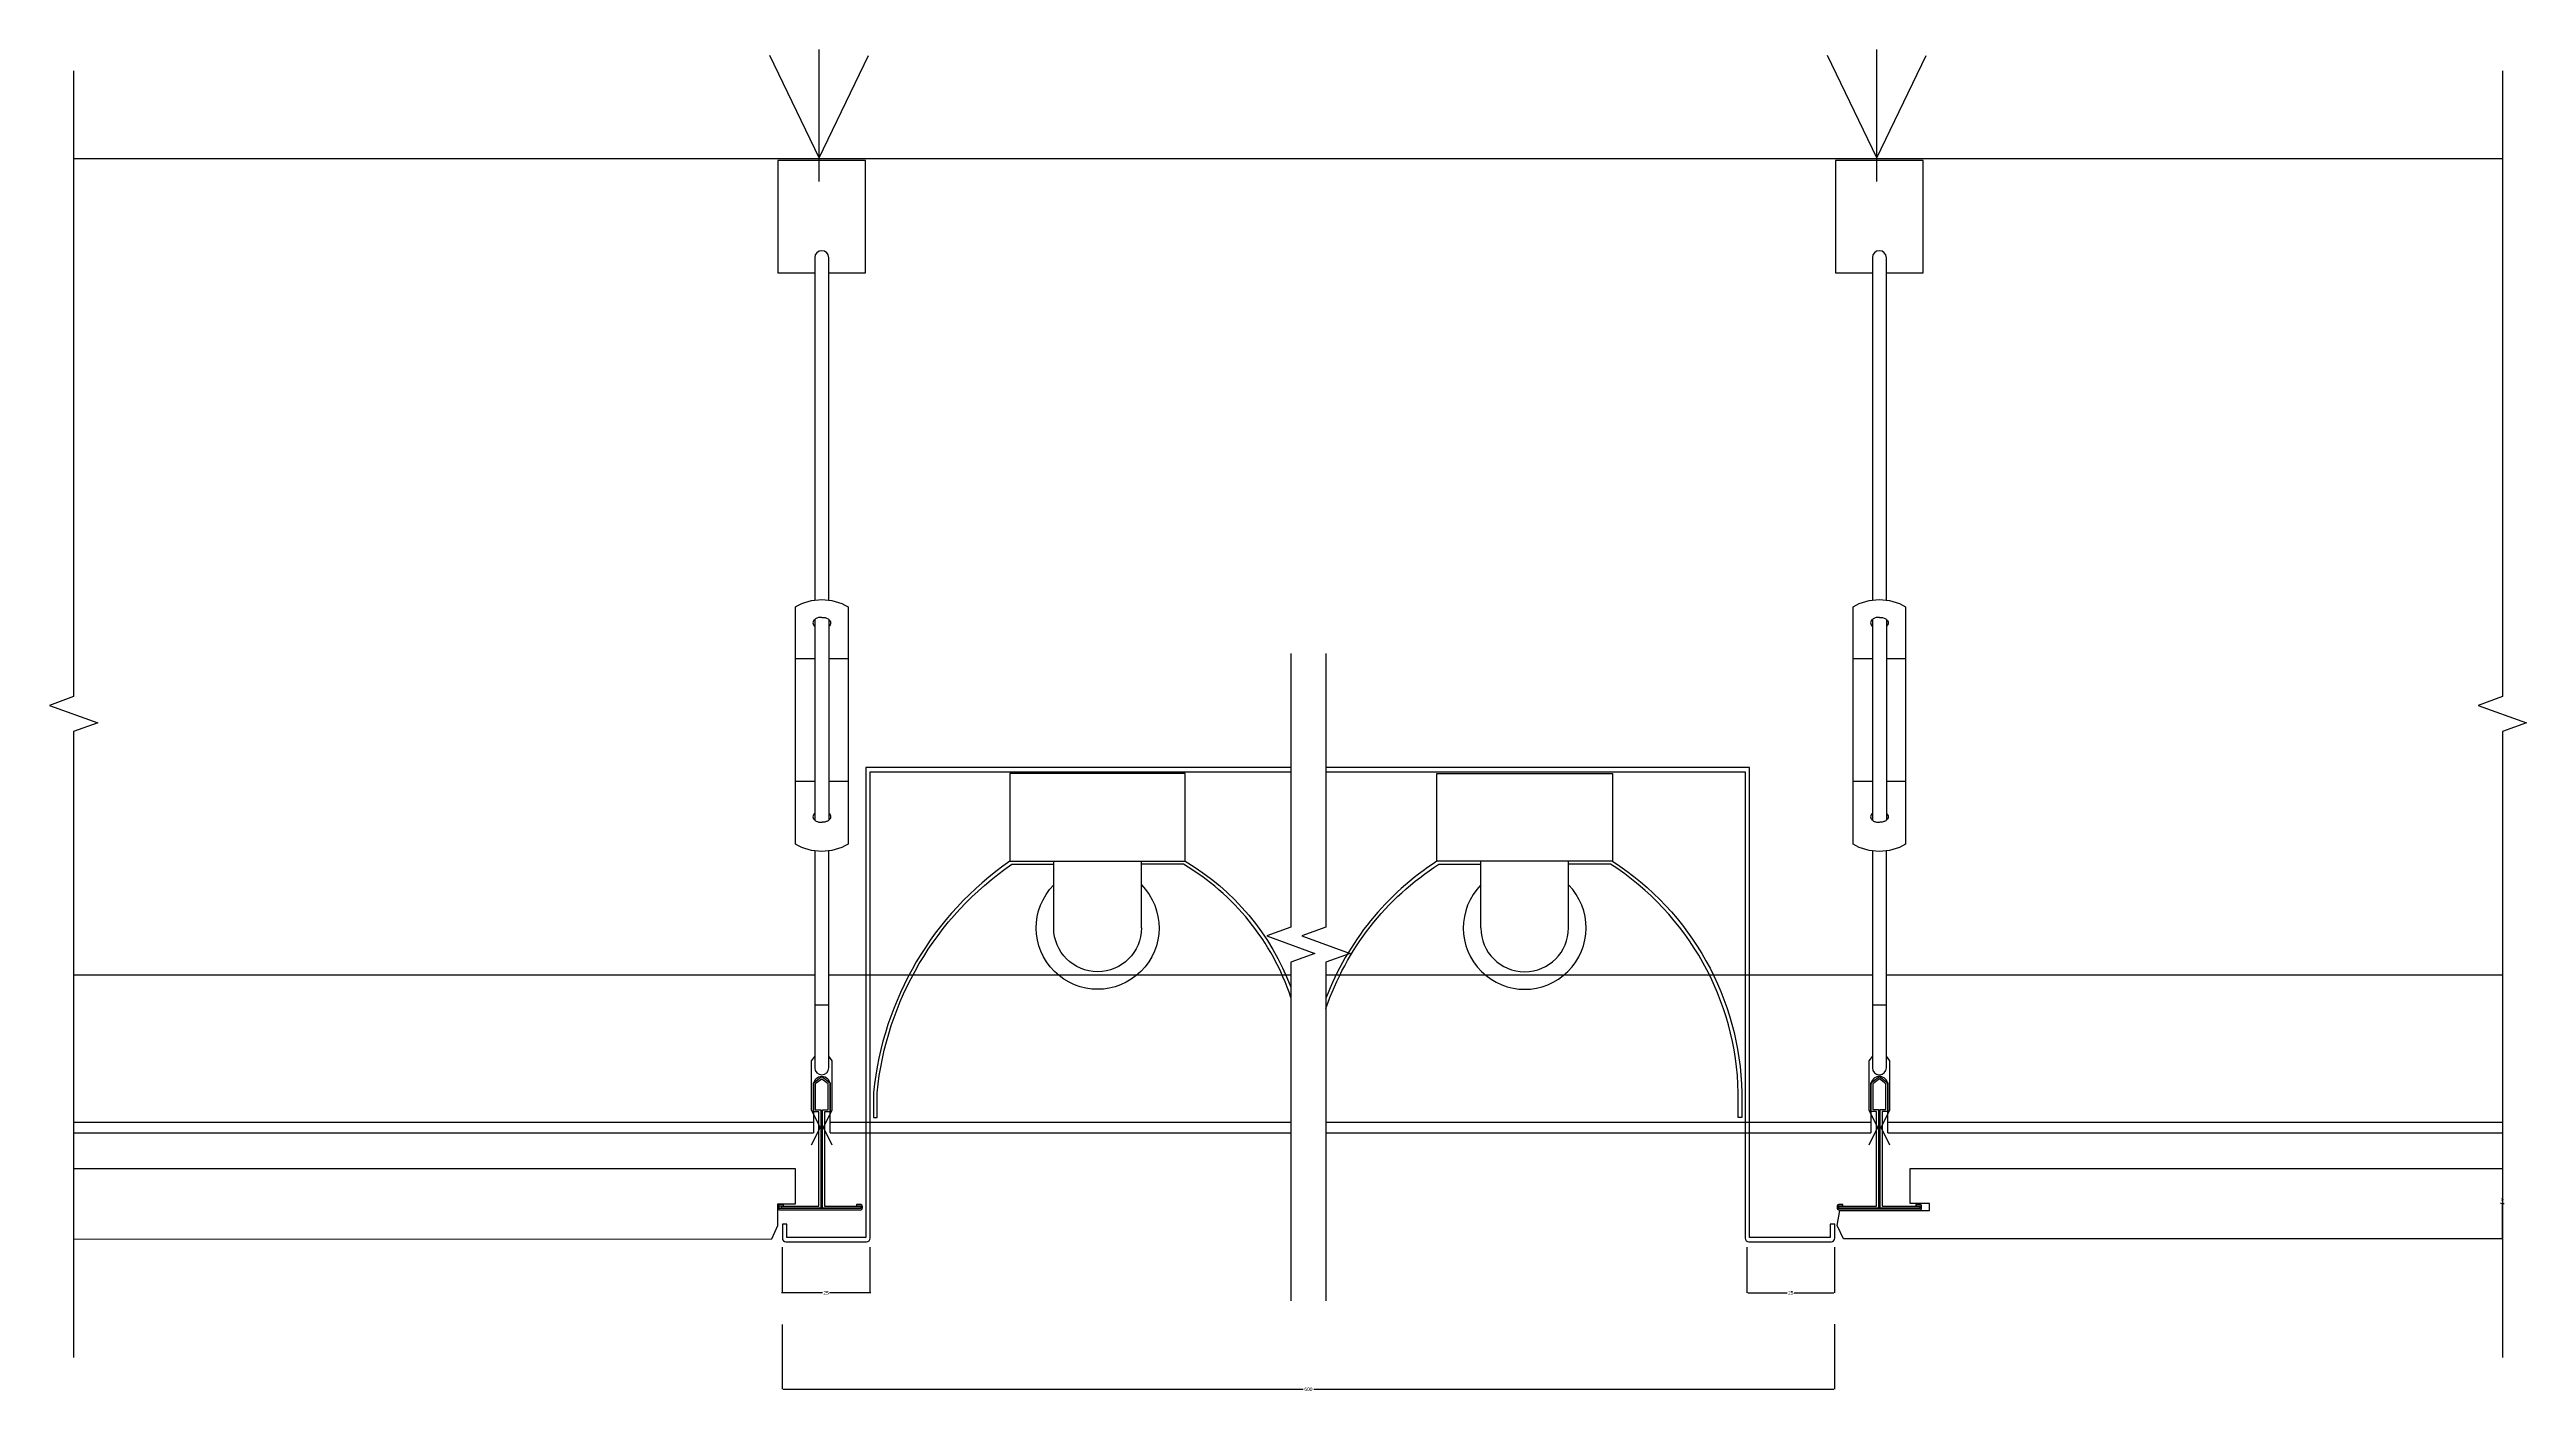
# Model space of a CAD drawing. Header units: metres. Extents: x 67 to 1610, y 130 to 513.
# Drawn here: x 903 to 1610, y 130 to 513 of the extents above; entities that cross this region are included whole.
import ezdxf

# ---------------------------------------------------------------- set-up
doc = ezdxf.new("R2010")
doc.units = ezdxf.units.M
for name, color, linetype in [('CEIL', 8, 'Continuous'), ('DIM', 1, 'Continuous'), ('GRID', 2, 'Continuous'), ('HATCH', 2, 'Continuous'), ('LIGHT', 3, 'Continuous'), ('OBJ', 3, 'Continuous'), ('PROFILE', 3, 'Continuous'), ('STR', 5, 'Continuous')]:
    doc.layers.add(name, color=color, linetype=linetype)
doc.dimstyles.get("Standard").update_dxf_attribs({"dimtxt": 2.5, "dimasz": 2.5, "dimexe": 1.25, "dimexo": 0.625, "dimtad": 1, "dimcen": 2.5, "dimazin": 3, "dimtfac": 1, "dimtmove": 0, "dimatfit": 3})

msp = doc.modelspace()

# ---------------------------------------------------------------- blocks, each defined once
blk = doc.blocks.new('FIXING')
at = {"layer": 'STR'}
for points in [[(0, 0.7), (-14.07, 29.91)], [(0, -6.05), (0, 31.59)], [(0, 0.7), (14.07, 29.91)]]:
    blk.add_lwpolyline(points, dxfattribs=at)
blk = doc.blocks.new('FTUBE')
at = {"layer": 'LIGHT'}
for p, q in [((-12.5, 44.51), (-12.5, 25.5)), ((12.5, 44.51), (12.5, 25.5))]:
    blk.add_line(p, q, dxfattribs=at)
blk.add_lwpolyline([(-25, 0.5), (-25, 25.5), (25, 25.5), (25, 0.5)], close=True, dxfattribs=at)
for radius, start, end in [(17.5, 315.58, 224.42), (12.5, 0, 180)]:
    blk.add_arc((0, 44.51), radius, start, end, dxfattribs=at)
blk = doc.blocks.new('_CLOSEDFILLED')
at = {"color": 0, "linetype": 'BYBLOCK'}
blk.add_solid([(-1, 0.2), (0, 0), (-1, -0.2)], dxfattribs=at)
blk = doc.blocks.new('*D1')
for p, q in [((1602.68, 194.04), (1602.68, 184.04)), ((1602.43, 184.04), (1602.18, 184.04)), ((1602.68, 174.04), (1602.68, 184.04)), ((1602.68, 184.04), (1602.68, 184.04)), ((1602.93, 184.04), (1603.18, 184.04))]:
    blk.add_line(p, q)
at = {"layer": 'Defpoints'}
for p in [(1602.68, 194.04), (1602.68, 184.04), (1602.68, 174.04)]:
    blk.add_point(p, dxfattribs=at)
at = {"layer": 'DIM', "xscale": 0.25, "yscale": 0.25}
blk.add_blockref('_CLOSEDFILLED', (1602.68, 184.04), dxfattribs=at)
at = {"layer": 'DIM', "xscale": 0.25, "yscale": 0.25, "rotation": 180}
blk.add_blockref('_CLOSEDFILLED', (1602.68, 184.04), dxfattribs=at)
at = {"layer": 'DIM', "insert": (1602.68, 185.165), "char_height": 1, "attachment_point": 5}
blk.add_mtext('0', dxfattribs=at)
blk = doc.blocks.new('*D2')
for p, q in [((1387.31, 171.63), (1387.31, 158.58)), ((1412.31, 171.63), (1412.31, 158.58)), ((1387.56, 158.58), (1398.81, 158.58)), ((1400.81, 158.58), (1412.06, 158.58))]:
    blk.add_line(p, q)
at = {"layer": 'Defpoints'}
for p in [(1387.31, 171.63), (1412.31, 171.63), (1387.31, 158.58)]:
    blk.add_point(p, dxfattribs=at)
at = {"layer": 'DIM', "xscale": 0.25, "yscale": 0.25, "rotation": 180}
blk.add_blockref('_CLOSEDFILLED', (1387.31, 158.58), dxfattribs=at)
at = {"layer": 'DIM', "xscale": 0.25, "yscale": 0.25}
blk.add_blockref('_CLOSEDFILLED', (1412.31, 158.58), dxfattribs=at)
at = {"layer": 'DIM', "insert": (1399.81, 158.58), "char_height": 1, "attachment_point": 5}
blk.add_mtext('25', dxfattribs=at)
blk = doc.blocks.new('*D4')
for p, q in [((1112.31, 149.58), (1112.31, 131.14)), ((1412.31, 149.67), (1412.31, 131.14)), ((1112.56, 131.14), (1260.81, 131.14)), ((1263.81, 131.14), (1412.06, 131.14))]:
    blk.add_line(p, q)
at = {"layer": 'Defpoints'}
for p in [(1112.31, 149.58), (1412.31, 149.67), (1112.31, 131.14)]:
    blk.add_point(p, dxfattribs=at)
at = {"layer": 'DIM', "xscale": 0.25, "yscale": 0.25, "rotation": 180}
blk.add_blockref('_CLOSEDFILLED', (1112.31, 131.14), dxfattribs=at)
at = {"layer": 'DIM', "xscale": 0.25, "yscale": 0.25}
blk.add_blockref('_CLOSEDFILLED', (1412.31, 131.14), dxfattribs=at)
at = {"layer": 'DIM', "insert": (1262.31, 131.14), "char_height": 1, "attachment_point": 5}
blk.add_mtext('600', dxfattribs=at)
blk = doc.blocks.new('*D5')
for p, q in [((1112.31, 171.63), (1112.31, 158.58)), ((1137.31, 171.63), (1137.31, 158.58)), ((1123.81, 158.58), (1112.06, 158.58)), ((1137.56, 158.58), (1125.81, 158.58))]:
    blk.add_line(p, q)
at = {"layer": 'Defpoints'}
for p in [(1112.31, 171.63), (1137.31, 171.63), (1137.31, 158.58)]:
    blk.add_point(p, dxfattribs=at)
at = {"layer": 'DIM', "xscale": 0.25, "yscale": 0.25}
blk.add_blockref('_CLOSEDFILLED', (1112.31, 158.58), dxfattribs=at)
at = {"layer": 'DIM', "xscale": 0.25, "yscale": 0.25, "rotation": 180}
blk.add_blockref('_CLOSEDFILLED', (1137.31, 158.58), dxfattribs=at)
at = {"layer": 'DIM', "insert": (1124.81, 158.58), "char_height": 1, "attachment_point": 5}
blk.add_mtext('25', dxfattribs=at)

# ---------------------------------------------------------------- dimensions: what is measured, and where the dimension line sits
at = {"layer": 'DIM'}
for base, p1, p2, picture, middle in [((1602.68, 184.04), (1602.68, 174.04), (1602.68, 194.04), '*D1', (1602.68, 185.165)), ((1137.31, 158.58), (1137.31, 171.63), (1112.31, 171.63), '*D5', (1124.81, 158.58)), ((1387.31, 158.58), (1387.31, 171.63), (1412.31, 171.63), '*D2', (1399.81, 158.58))]:
    dim = msp.add_linear_dim(base=base, p1=p1, p2=p2, dimstyle='Standard', dxfattribs=at)
    dim.commit()
    dim.dimension.update_dxf_attribs({"geometry": picture, "text_midpoint": middle})
dim = msp.add_linear_dim(base=(1112.31, 131.14), p1=(1112.31, 149.58), p2=(1412.31, 149.67), text='600', dimstyle='Standard', dxfattribs=at)
dim.commit()
dim.dimension.update_dxf_attribs({"geometry": '*D4', "text_midpoint": (1262.31, 131.14)})

# ---------------------------------------------------------------- linework, layer by layer
for points in [[(1121.57, 226.06), (1120.57, 224.73), (1120.57, 210.73), (1123.07, 205.73), (1120.57, 200.73)], [(1126.57, 200.73), (1124.07, 205.73), (1126.57, 210.73), (1126.57, 224.73), (1125.57, 226.06)], [(1423.07, 226.06), (1422.07, 224.73), (1422.07, 210.73), (1424.57, 205.73), (1422.07, 200.73)], [(1428.07, 200.73), (1425.57, 205.73), (1428.07, 210.73), (1428.07, 224.73), (1427.07, 226.06)]]:
    msp.add_lwpolyline(points)
at = {"layer": 'CEIL'}
for points in [[(910.29, 173.93), (1109.3, 174), (1111.07, 177.79), (1111.07, 184), (1116.07, 184), (1116.07, 194), (910.29, 193.93)], [(1602.68, 174.04), (1414.84, 174.04), (1413.07, 177.84), (1413.81, 182.04), (1439.33, 182.04), (1439.33, 184.04), (1433.83, 184.04), (1433.83, 194.04), (1602.68, 194.04)]]:
    msp.add_lwpolyline(points, dxfattribs=at)
at = {"layer": 'DIM'}
for points in [[(910.29, 506.99), (910.29, 328.59), (903.42, 326.09), (917.16, 321.09), (910.29, 318.59), (910.29, 140.19)], [(1602.68, 506.99), (1602.68, 328.59), (1595.81, 326.09), (1609.55, 321.09), (1602.68, 318.59), (1602.68, 140.19)], [(1257.31, 340.92), (1257.31, 262.87), (1250.44, 260.37), (1264.18, 255.37), (1257.31, 252.87), (1257.31, 156.29)], [(1267.31, 340.92), (1267.31, 262.87), (1260.44, 260.37), (1274.18, 255.37), (1267.31, 252.87), (1267.31, 156.29)]]:
    msp.add_lwpolyline(points, dxfattribs=at)
at = {"layer": 'GRID'}
for p, q in [((1121.57, 453.71), (1121.57, 356.09)), ((1125.57, 356.09), (1125.57, 453.71)), ((1423.07, 453.71), (1423.07, 356.09)), ((1427.07, 356.09), (1427.07, 453.71)), ((1121.57, 350.59), (1121.57, 293.35)), ((1125.57, 350.59), (1125.57, 293.35)), ((1423.07, 350.59), (1423.07, 293.35)), ((1427.07, 350.59), (1427.07, 293.35)), ((1116.07, 339.47), (1121.57, 339.47)), ((1125.57, 339.47), (1131.07, 339.47)), ((1417.57, 339.47), (1423.07, 339.47)), ((1427.07, 339.47), (1432.57, 339.47)), ((1116.07, 304.47), (1121.57, 304.47)), ((1125.57, 304.47), (1131.07, 304.47)), ((1417.57, 304.47), (1423.07, 304.47)), ((1427.07, 304.47), (1432.57, 304.47)), ((910.29, 249.25), (1121.57, 249.25)), ((1125.57, 249.25), (1136.06, 249.25)), ((1136.06, 249.25), (1257.31, 249.25)), ((1267.31, 249.25), (1388.06, 249.25)), ((1388.09, 249.25), (1423.07, 249.25)), ((1427.07, 249.25), (1602.68, 249.25)), ((1125.57, 240.64), (1121.57, 240.64)), ((1427.07, 240.64), (1423.07, 240.64)), ((910.29, 207.25), (1119.97, 207.25)), ((1119.97, 207.25), (1121.17, 207.25)), ((1125.97, 207.25), (1136.06, 207.25)), ((1136.06, 207.25), (1257.31, 207.25)), ((1267.31, 207.25), (1388.06, 207.25)), ((1388.09, 207.25), (1422.67, 207.25)), ((1427.47, 207.25), (1428.67, 207.25)), ((1428.67, 207.25), (1602.68, 207.25)), ((910.29, 204.25), (1119.97, 204.25)), ((1119.97, 204.25), (1121.17, 204.25)), ((1125.97, 204.25), (1136.06, 204.25)), ((1136.06, 204.25), (1257.31, 204.25)), ((1267.31, 204.25), (1388.06, 204.25)), ((1388.09, 204.25), (1422.67, 204.25)), ((1427.47, 204.25), (1428.67, 204.25)), ((1428.67, 204.25), (1602.68, 204.25))]:
    msp.add_line(p, q, dxfattribs=at)
for points in [[(1116.07, 354.22, -0.27), (1131.07, 354.22), (1131.07, 286.47, -0.27), (1116.07, 286.47), (1116.07, 354.18)], [(1417.57, 354.22, -0.27), (1432.57, 354.22), (1432.57, 286.47, -0.27), (1417.57, 286.47), (1417.57, 354.18)], [(1123.57, 351.13, 0.19), (1121.76, 350.73, 0.11), (1121.22, 350.17, 0.14), (1121.06, 349.6, 0.14), (1121.22, 349.02, 0.07), (1121.57, 348.61, 0.08)], [(1123.57, 351.13, -0.19), (1125.38, 350.73, -0.11), (1125.92, 350.17, -0.14), (1126.09, 349.6, -0.14), (1125.92, 349.02, -0.07), (1125.57, 348.61, -0.08)], [(1425.07, 351.13, 0.19), (1423.26, 350.73, 0.11), (1422.72, 350.17, 0.14), (1422.56, 349.6, 0.14), (1422.72, 349.02, 0.07), (1423.07, 348.61, 0.08)], [(1425.07, 351.13, -0.19), (1426.88, 350.73, -0.11), (1427.42, 350.17, -0.14), (1427.59, 349.6, -0.14), (1427.42, 349.02, -0.07), (1427.07, 348.61, -0.08)], [(1121.57, 295.32, 0.07), (1121.22, 294.91, 0.14), (1121.06, 294.34, 0.14), (1121.22, 293.76, 0.11), (1121.76, 293.2, 0.08), (1122.5, 292.87, 0.07), (1123.46, 292.74, 0.01), (1123.57, 292.74, 0.08)], [(1125.57, 295.32, -0.07), (1125.92, 294.91, -0.14), (1126.09, 294.34, -0.14), (1125.92, 293.76, -0.11), (1125.38, 293.2, -0.08), (1124.64, 292.87, -0.07), (1123.69, 292.74, -0.01), (1123.57, 292.74, -0.08)], [(1423.07, 295.32, 0.07), (1422.72, 294.91, 0.14), (1422.56, 294.34, 0.14), (1422.72, 293.76, 0.11), (1423.26, 293.2, 0.08), (1424, 292.87, 0.07), (1424.96, 292.74, 0.01), (1425.07, 292.74, 0.08)], [(1427.07, 295.32, -0.07), (1427.42, 294.91, -0.14), (1427.59, 294.34, -0.14), (1427.42, 293.76, -0.11), (1426.88, 293.2, -0.08), (1426.14, 292.87, -0.07), (1425.19, 292.74, -0.01), (1425.07, 292.74, -0.08)], [(1121.57, 284.61), (1121.57, 222.74, 1), (1125.57, 222.74), (1125.57, 284.61)], [(1423.07, 284.61), (1423.07, 222.74, 1), (1427.07, 222.74), (1427.07, 284.61)], [(1125.97, 204.25), (1125.97, 217.85, 1), (1121.17, 217.85), (1121.17, 204.25)], [(1427.47, 204.25), (1427.47, 217.89, 1), (1422.67, 217.89), (1422.67, 204.25)]]:
    msp.add_lwpolyline(points, format="xyb", dxfattribs=at)
for centre in [(1123.57, 453.71), (1425.07, 453.71)]:
    msp.add_arc(centre, 2, 0, 180, dxfattribs=at)
at = {"layer": 'LIGHT'}
for points in [[(1177.21, 281.65, 0.22), (1138.34, 215.66), (1138.34, 208.56), (1139.34, 208.56), (1139.34, 215.65, -0.22), (1177.75, 280.81), (1189.71, 280.81)], [(1257.31, 242.82, 0.18), (1226.67, 280.81), (1214.71, 280.81)], [(1227.21, 281.65, -0.17), (1257.31, 245.73, -0.17)], [(1298.96, 281.65, 0.16), (1267.31, 242.59, 0.16)], [(1267.31, 239.64, -0.17), (1299.5, 280.81), (1311.46, 280.81)], [(1348.96, 281.65, -0.25), (1385.84, 215.66), (1385.84, 208.56), (1384.84, 208.56), (1384.84, 215.65, 0.25), (1348.42, 280.81), (1336.46, 280.81)]]:
    msp.add_lwpolyline(points, format="xyb", dxfattribs=at)
at = {"layer": 'OBJ'}
for points in [[(1125.57, 449.41), (1136.07, 449.41), (1136.07, 481.47), (1111.07, 481.47), (1111.07, 449.41), (1121.57, 449.41)], [(1427.07, 449.41), (1437.57, 449.41), (1437.57, 481.47), (1412.57, 481.47), (1412.57, 449.41), (1423.07, 449.41)]]:
    msp.add_lwpolyline(points, dxfattribs=at)
at = {"layer": 'PROFILE'}
for points in [[(1257.31, 308.4), (1136.09, 308.4), (1136.09, 174.4), (1113.59, 174.4), (1113.59, 178.15), (1112.34, 178.15), (1112.34, 174.15, 0.41), (1113.34, 173.15), (1136.34, 173.15, 0.41), (1137.34, 174.15), (1137.34, 307.15), (1257.31, 307.15)], [(1267.31, 307.15), (1386.84, 307.15), (1386.84, 174.15, 0.41), (1387.84, 173.15), (1411.34, 173.15, 0.41), (1412.34, 174.15), (1412.34, 178.15), (1411.09, 178.15), (1411.09, 174.4), (1388.09, 174.4), (1388.09, 308.4), (1267.31, 308.4)]]:
    msp.add_lwpolyline(points, format="xyb", dxfattribs=at)
for points in [[(1125.97, 210.25), (1124.37, 210.25), (1124.37, 183.29), (1135.08, 183.29), (1135.08, 182.73), (1123.81, 182.73), (1123.81, 210.81), (1125.41, 210.81), (1125.41, 218.18), (1123.57, 219.55), (1121.73, 218.18), (1121.73, 210.81), (1123.33, 210.81), (1123.33, 182.73), (1112.05, 182.73), (1112.05, 183.29), (1122.77, 183.29), (1122.77, 210.25), (1121.17, 210.25), (1121.17, 218.47), (1123.57, 220.25), (1125.97, 218.47)], [(1427.47, 210.29), (1425.87, 210.29), (1425.87, 183.33), (1436.58, 183.33), (1436.58, 182.77), (1425.31, 182.77), (1425.31, 210.85), (1426.91, 210.85), (1426.91, 218.23), (1425.07, 219.59), (1423.23, 218.23), (1423.23, 210.85), (1424.83, 210.85), (1424.83, 182.77), (1413.55, 182.77), (1413.55, 183.33), (1424.27, 183.33), (1424.27, 210.29), (1422.67, 210.29), (1422.67, 218.51), (1425.07, 220.29), (1427.47, 218.51)]]:
    msp.add_lwpolyline(points, close=True, dxfattribs=at)
for points in [[(1111.47, 182.64), (1111.47, 183.36), (1112.67, 183.36), (1112.67, 183.76), (1111.47, 183.76, 0.41), (1111.07, 183.36), (1111.07, 182.64, 0.41), (1111.47, 182.24), (1134.67, 182.24, 0.41), (1135.07, 182.64), (1135.07, 183.36, 0.41), (1134.67, 183.76), (1133.47, 183.76), (1133.47, 183.36), (1134.67, 183.36), (1134.67, 182.64)], [(1413.47, 182.68), (1413.47, 183.4), (1414.67, 183.4), (1414.67, 183.8), (1413.47, 183.8, 0.41), (1413.07, 183.4), (1413.07, 182.68, 0.41), (1413.47, 182.28), (1436.67, 182.28, 0.41), (1437.07, 182.68), (1437.07, 183.4, 0.41), (1436.67, 183.8), (1435.47, 183.8), (1435.47, 183.4), (1436.67, 183.4), (1436.67, 182.68)]]:
    msp.add_lwpolyline(points, format="xyb", close=True, dxfattribs=at)
at = {"layer": 'STR'}
msp.add_line((910.29, 481.97), (1602.68, 481.97), dxfattribs=at)

# ---------------------------------------------------------------- block references
for p in [(1122.82, 481.47), (1424.32, 481.47)]:
    msp.add_blockref('FIXING', p)
at = {"layer": 'HATCH', "xscale": -1, "rotation": 180}
msp.add_blockref('FTUBE', (1202.21, 307.15), dxfattribs=at)
at = {"layer": 'HATCH', "rotation": 180}
msp.add_blockref('FTUBE', (1323.96, 307.15), dxfattribs=at)

msp.set_redraw_order([(e.dxf.handle, doc.entitydb.next_handle()) for e in msp.query("TEXT MTEXT ATTDEF DIMENSION ARC_DIMENSION")])  # texts and dimensions are drawn at this point

doc.saveas('drawing.dxf')
